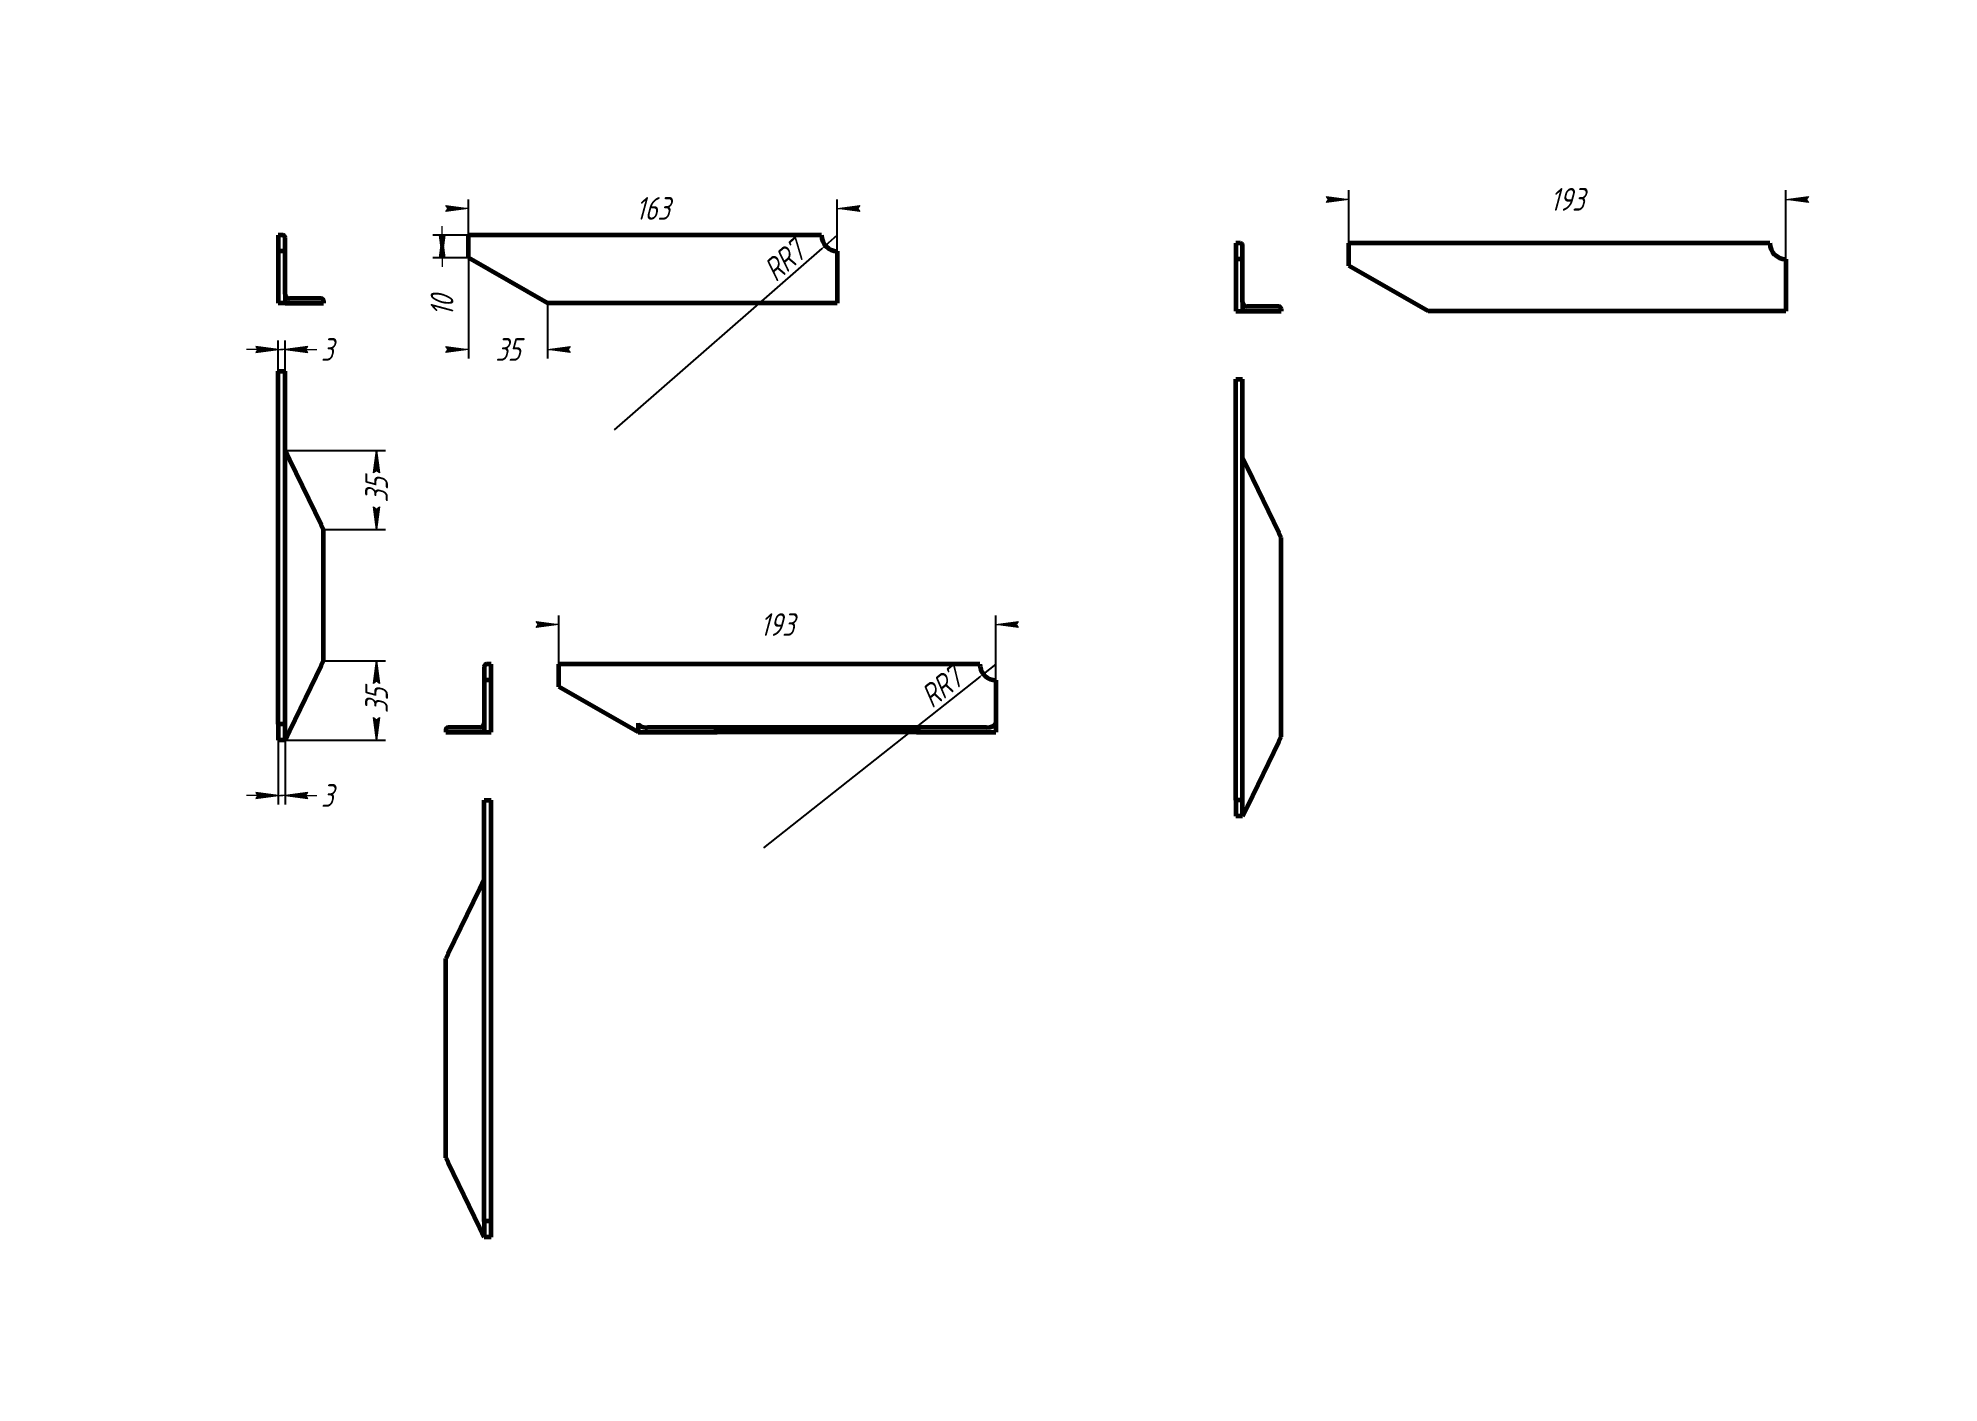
# Model space of a CAD drawing. Header units: millimetres. Extents: x -479 to 2427, y -3086 to 397.
# Drawn here: x 0 to 420, y 0 to 297 of the extents above; entities that cross this region are included whole.
import ezdxf

# ---------------------------------------------------------------- set-up
doc = ezdxf.new("R2010")
doc.units = ezdxf.units.MM
doc.linetypes.add('K5LT_BASIC', pattern=[0])
doc.linetypes.add('K5LT_THIN', pattern=[0])
doc.layers.add('Системный слой', color=7, linetype='Continuous')
doc.layers.add('Системный слой (1)', color=7, linetype='Continuous', true_color=0x909090)
doc.styles.add('KDIMTEXTSTYLE', font='GOST_AU.SHX', dxfattribs={"width": 0.96, "oblique": 15, "height": 5})
doc.dimstyles.new('KDIMSTYLE (0.50)', dxfattribs={"dimtxt": 5, "dimasz": 1, "dimexe": 2, "dimexo": 0, "dimgap": 1, "dimtad": 1, "dimlfac": 2, "dimtxsty": 'KDIMTEXTSTYLE', "dimsah": 1, "dimcen": 0, "dimdle": 1, "dimadec": 0, "dimazin": 0, "dimtfac": 0.667, "dimtmove": 0, "dimatfit": 3, "dimfxl": 1, "dimtvp": 1, "dimtolj": 1, "dimtzin": 0, "dimarcsym": 0})

msp = doc.modelspace()

# ---------------------------------------------------------------- blocks, each defined once
blk = doc.blocks.new('KDIMARROW_01')
at = {"layer": 'Системный слой'}
blk.add_hatch(color=0, dxfattribs=at).paths.add_polyline_path([(0, 0), (-5, 0.658262491226197), (-4.5, 5.51091059616309e-16), (-5, -0.6582624912261956)])
at = {"layer": 'Системный слой', "color": 0, "linetype": 'K5LT_THIN', "lineweight": 18}
for p, q in [((-4.5, 5.51091059616309e-16), (-5, 0.658262491226197)), ((-5, 0.658262491226197), (0, 0)), ((0, 0), (-5, -0.6582624912261956)), ((-5, -0.6582624912261956), (-4.5, 5.51091059616309e-16))]:
    blk.add_line(p, q, dxfattribs=at)
at = {"layer": 'Системный слой (1)', "color": 0, "linetype": 'K5LT_THIN', "lineweight": 18}
blk.add_line((0, 0), (-1, 0), dxfattribs=at)
blk = doc.blocks.new('KDIMARROW_02')
at = {"layer": 'Системный слой'}
blk.add_hatch(color=0, dxfattribs=at).paths.add_polyline_path([(4.5, -5.51091059616309e-16), (5, 0.6582624912261956), (0, 0), (5, -0.658262491226197)])
at = {"layer": 'Системный слой', "color": 0, "linetype": 'K5LT_THIN', "lineweight": 18}
for p, q in [((5, 0.6582624912261956), (0, 0)), ((0, 0), (5, -0.658262491226197)), ((0, 0), (7, -8.572527594031472e-16)), ((4.5, -5.51091059616309e-16), (5, 0.6582624912261956)), ((5, -0.658262491226197), (4.5, -5.51091059616309e-16))]:
    blk.add_line(p, q, dxfattribs=at)
at = {"layer": 'Системный слой (1)', "color": 0, "linetype": 'K5LT_THIN', "lineweight": 18}
blk.add_line((0, 0), (-1, 0), dxfattribs=at)

# ---------------------------------------------------------------- dimensions: what is measured, and where the dimension line sits
at = {"layer": 'Системный слой (1)', "color": 7}
for base, p1, p2, location, override in [((289.6425372614983, 261.3766877375494), (386.1425372614985, 248.1982373087025), (289.6425372614983, 251.6982373087025), (337.8925372614983, 261.3766877375494), {"dimexo": 0, "dimpost": '\\H5.0;\\W0.965;\\Q15;<>', "dimblk1": 'KDIMARROW_01', "dimblk2": 'KDIMARROW_01', "dimse1": 0, "dimse2": 0, "dimclrt": 7, "dimtolj": 1}), ((95.08782464723743, 259.3766877375494), (176.5878246472374, 249.9482373087024), (95.08782464723743, 253.4482373087024), (135.8378246472374, 259.3766877375494), {"dimexo": 0, "dimpost": '\\H5.0;\\W0.965;\\Q15;<>', "dimblk1": 'KDIMARROW_01', "dimblk2": 'KDIMARROW_01', "dimse1": 0, "dimse2": 0, "dimclrt": 7, "dimtolj": 1}), ((95.08782464723743, 228.2256973981691), (112.5878246472374, 238.4482373087024), (95.08782464723743, 248.4482373087024), (103.8378246472374, 228.2256973981691), {"dimexo": 0, "dimpost": '\\H5.0;\\W0.965;\\Q15;<>', "dimblk1": 'KDIMARROW_01', "dimblk2": 'KDIMARROW_01', "dimse1": 0, "dimse2": 0, "dimclrt": 7, "dimtolj": 1}), ((53.08782464722635, 228.2256973981691), (54.58782464722641, 223.4482373086996), (53.08782464722635, 223.4482373086996), (63.88188689927127, 228.2256973981691), {"dimexo": 0, "dimpost": '\\H5.0;\\W0.965;\\Q15;<>', "dimblk1": 'KDIMARROW_02', "dimblk2": 'KDIMARROW_02', "dimse1": 0, "dimse2": 0, "dimclrt": 7, "dimtolj": 1}), ((115.087824647238, 167.4773229748375), (211.5878246472382, 155.212943191031), (115.087824647238, 158.2129431910363), (163.337824647238, 167.4773229748375), {"dimexo": 0, "dimpost": '\\H5.0;\\W0.965;\\Q15;<>', "dimblk1": 'KDIMARROW_01', "dimblk2": 'KDIMARROW_01', "dimse1": 0, "dimse2": 0, "dimclrt": 7, "dimtolj": 1}), ((53.08782464723587, 129.7278567519068), (54.58782464722652, 141.9482373086996), (53.08782464723587, 141.9482373086996), (63.88188689924006, 129.7278567519068), {"dimexo": 0, "dimpost": '\\H5.0;\\W0.965;\\Q15;<>', "dimblk1": 'KDIMARROW_02', "dimblk2": 'KDIMARROW_02', "dimse1": 0, "dimse2": 0, "dimclrt": 7, "dimtolj": 1})]:
    msp.add_linear_dim(base=base, p1=p1, p2=p2, location=location, dimstyle='KDIMSTYLE (0.50)', override=override, dxfattribs=at).render()
for base, p1, p2, location, override in [((89.26124840767659, 248.4482373087024), (95.08782464723743, 253.4482373087024), (95.08782464723743, 248.4482373087024), (89.26124840767659, 237.8924044458484), {"dimexo": 0, "dimpost": '\\H5.0;\\W0.965;\\Q15;<>', "dimblk1": 'KDIMARROW_02', "dimblk2": 'KDIMARROW_02', "dimse1": 0, "dimse2": 0, "dimclrt": 7, "dimtolj": 1}), ((74.79583197624949, 205.9482373086996), (63.08782464722594, 188.4482373086996), (54.58782464722613, 205.9482373086996), (74.79583197624949, 197.1982373086996), {"dimexo": 0, "dimpost": '\\H5.0;\\W0.965;\\Q15;<>', "dimblk1": 'KDIMARROW_01', "dimblk2": 'KDIMARROW_01', "dimse1": 0, "dimse2": 0, "dimclrt": 7, "dimtolj": 1}), ((74.79583197624949, 159.4482373086794), (54.58782464722652, 141.9482373086996), (63.08782464722594, 159.4482373086794), (74.79583197624949, 150.6982373086894), {"dimexo": 0, "dimpost": '\\H5.0;\\W0.965;\\Q15;<>', "dimblk1": 'KDIMARROW_01', "dimblk2": 'KDIMARROW_01', "dimse1": 0, "dimse2": 0, "dimclrt": 7, "dimtolj": 1})]:
    msp.add_linear_dim(base=base, p1=p1, p2=p2, angle=90, location=location, dimstyle='KDIMSTYLE (0.50)', override=override, dxfattribs=at).render()
for center, radius, location in [((176.5878246472375, 253.4482373087024), 3.4999999999999045, (167.1011788061912, 245.178668719911)), ((211.5878246472382, 158.712943191031), 3.4999999999999685, (201.7191493138735, 150.9032401798528))]:
    msp.add_radius_dim(center=center, radius=radius, location=location, dimstyle='KDIMSTYLE (0.50)', override={"dimpost": '\\H5.0;\\W0.965;\\Q15;R<>', "dimblk2": 'KDIMARROW_02', "dimclrt": 7, "dimtolj": 1}, dxfattribs=at).render()

# ---------------------------------------------------------------- linework, layer by layer
at = {"layer": 'Системный слой (1)', "color": 5, "linetype": 'K5LT_BASIC', "lineweight": 60, "true_color": 0x0000ff}
for p, q in [((53.08782464723597, 253.4482373087024), (53.08782464723587, 249.9482373087024)), ((54.08782464722646, 253.4482373087024), (53.08782464723597, 253.4482373087024)), ((54.58782464722652, 249.9482373087024), (54.58782464722641, 252.9482373087024)), ((173.0878246472374, 253.4482373087024), (95.08782464723743, 253.4482373087024)), ((95.08782464723743, 248.4482373087024), (95.08782464723743, 253.4482373087024)), ((53.08782464723587, 249.9482373087024), (53.08782464723553, 238.4482373087024)), ((54.58782464722652, 249.9482373087024), (53.08782464723587, 249.9482373087024)), ((54.58782464722618, 240.4482373087024), (54.58782464722652, 249.9482373087024)), ((112.5878246472374, 238.4482373087024), (95.08782464723743, 248.4482373087024)), ((176.5878246472374, 249.9482373087024), (176.5878246472374, 238.4482373087024)), ((265.6425372614983, 251.6982373087025), (264.6425372614983, 251.6982373087025)), ((264.6425372614983, 251.6982373087025), (264.6425372614983, 248.1982373087025)), ((266.1425372614983, 248.1982373087025), (264.6425372614983, 248.1982373087025)), ((264.6425372614983, 248.1982373087025), (264.6425372614983, 236.6982373087025)), ((266.1425372614983, 248.1982373087025), (266.1425372614983, 251.1982373087025)), ((266.1425372614983, 238.6982373087025), (266.1425372614983, 248.1982373087025)), ((382.6425372614983, 251.6982373087025), (289.6425372614983, 251.6982373087025)), ((289.6425372614983, 246.6982373087025), (289.6425372614983, 251.6982373087025)), ((386.1425372614985, 248.1982373087025), (386.1425372614985, 236.6982373087025)), ((307.1425372614983, 236.6982373087025), (289.6425372614983, 246.6982373087025)), ((54.58782464722618, 240.4482373087024), (54.58782464723552, 238.4482373086991)), ((62.58782464722621, 239.4482373087024), (55.5878246472263, 239.4482373087024)), ((54.58782464723552, 238.4482373086991), (53.08782464723553, 238.4482373087024)), ((54.58782464723552, 238.4482373086991), (63.08782464723554, 238.4482373086991)), ((63.08782464722594, 238.9482373087024), (63.08782464723554, 238.4482373086991)), ((176.5878246472374, 238.4482373087024), (112.5878246472374, 238.4482373087024)), ((264.6425372614983, 236.6982373087025), (266.1425372614983, 236.6982373087025)), ((266.1425372614983, 238.6982373087025), (266.1425372614983, 236.6982373087025)), ((266.1425372614983, 236.6982373087025), (274.6425372614983, 236.6982373087025)), ((274.1425372614983, 237.6982373087025), (267.1425372614983, 237.6982373087025)), ((274.6425372614983, 237.1982373087025), (274.6425372614983, 236.6982373087025)), ((386.1425372614985, 236.6982373087025), (307.1425372614983, 236.6982373087025)), ((53.08782464723597, 145.4482373086996), (53.08782464722635, 223.4482373086996)), ((53.08782464722635, 223.4482373086996), (54.08782464722646, 223.4482373086996)), ((54.08782464722646, 223.4482373086996), (54.58782464722641, 223.4482373086996)), ((54.58782464722641, 145.4123389238368), (54.58782464722641, 223.4482373086996)), ((264.6425372614983, 128.6982373087026), (264.6425372614983, 221.6982373087026)), ((264.6425372614983, 221.6982373087026), (265.6425372614983, 221.6982373087026)), ((265.6425372614983, 221.6982373087026), (266.1425372614983, 221.6982373087026)), ((266.1425372614983, 128.66233892384), (266.1425372614983, 221.6982373087026)), ((54.58782464722613, 205.9482373086996), (55.5878246472263, 203.889413779287)), ((55.5878246472263, 203.889413779287), (62.58782464722621, 189.4776490734046)), ((266.1425372614983, 204.1982373087026), (267.1425372614983, 202.13941377929)), ((267.1425372614983, 202.13941377929), (274.1425372614983, 187.7276490734075)), ((63.08782464722594, 188.4482373086996), (62.58782464722621, 189.4776490734046)), ((63.08782464722594, 159.4482373086794), (63.08782464722594, 188.4482373086996)), ((274.6425372614983, 186.6982373087026), (274.1425372614983, 187.7276490734075)), ((274.6425372614983, 142.6982373087026), (274.6425372614983, 186.6982373087026)), ((62.58782464722621, 158.4188255439744), (55.5878246472263, 144.007060838092)), ((62.58782464722621, 158.4188255439744), (63.08782464722594, 159.4482373086794)), ((98.58782464723721, 158.2129431910363), (98.58782464723721, 155.212943191031)), ((100.0878246472372, 158.712943191031), (99.08782464723721, 158.712943191031)), ((100.0878246472372, 155.212943191031), (100.0878246472372, 158.712943191031)), ((208.087824647238, 158.712943191031), (115.087824647238, 158.7129431910363)), ((115.087824647238, 158.2129431910363), (115.087824647238, 158.7129431910363)), ((115.087824647238, 153.7129431910315), (115.087824647238, 158.2129431910363)), ((98.58782464723721, 155.212943191031), (98.58782464725829, 145.7129431910363)), ((100.0878246472372, 155.212943191031), (98.58782464723721, 155.212943191031)), ((100.0878246472372, 143.7129431910363), (100.0878246472372, 155.212943191031)), ((132.587824647238, 143.71294319103), (115.087824647238, 153.7129431910315)), ((211.5878246472382, 155.212943191031), (211.5878246472382, 145.7129431910363)), ((53.08782464723597, 145.4482373086996), (53.08782464723587, 141.9482373086996)), ((54.08782464722646, 145.4482373086996), (53.08782464723597, 145.4482373086996)), ((54.58782464722652, 141.9482373086996), (54.58782464722641, 145.4123389238368)), ((55.5878246472263, 144.007060838092), (54.58782464722652, 141.9482373086996)), ((90.08782464725827, 144.2129431910363), (90.08782464725827, 143.7129431910305)), ((90.08782464725827, 143.7129431910305), (98.58782464725829, 143.7129431910363)), ((97.58782464723721, 144.7129431910363), (90.58782464723723, 144.7129431910363)), ((98.58782464725829, 145.7129431910363), (98.58782464725829, 143.7129431910363)), ((98.58782464725829, 143.7129431910363), (100.0878246472372, 143.7129431910363)), ((132.587824647238, 145.7129431910363), (132.587824647238, 143.71294319103)), ((132.587824647238, 143.71294319103), (150.087824647238, 143.7129431910305)), ((149.0584128825758, 144.7129431910363), (134.6466481766931, 144.7129431910363)), ((195.1172364119006, 144.7129431910363), (149.0584128825758, 144.7129431910363)), ((150.087824647238, 144.2129431910363), (150.087824647238, 143.7129431910305)), ((194.087824647238, 143.7129431910305), (150.087824647238, 143.7129431910305)), ((194.087824647238, 144.2129431910363), (194.087824647238, 143.7129431910305)), ((194.087824647238, 143.7129431910305), (211.5878246472382, 143.7129431910363)), ((209.5290011177831, 144.7129431910363), (195.1172364119006, 144.7129431910363)), ((211.5878246472382, 145.7129431910363), (211.5878246472382, 143.7129431910363)), ((54.58782464722652, 141.9482373086996), (53.08782464723587, 141.9482373086996)), ((274.1425372614983, 141.6688255439974), (267.1425372614983, 127.2570608381147)), ((274.1425372614983, 141.6688255439974), (274.6425372614983, 142.6982373087026)), ((98.58782464723721, 35.67704480616794), (98.58782464723721, 128.7129431910305)), ((98.58782464723721, 128.7129431910305), (99.08782464723721, 128.7129431910305)), ((99.08782464723721, 128.7129431910305), (100.0878246472372, 128.7129431910305)), ((100.0878246472372, 35.71294319103049), (100.0878246472372, 128.7129431910305)), ((265.6425372614983, 128.6982373087026), (264.6425372614983, 128.6982373087026)), ((264.6425372614983, 128.6982373087026), (264.6425372614983, 125.1982373087023)), ((266.1425372614983, 125.1982373087023), (266.1425372614983, 128.66233892384)), ((267.1425372614983, 127.2570608381147), (266.1425372614983, 125.1982373087023)), ((266.1425372614983, 125.1982373087023), (264.6425372614983, 125.1982373087023)), ((97.58782464723721, 109.1541196615754), (98.58782464725829, 111.2129431910305)), ((90.58782464723723, 94.74235495569269), (97.58782464723721, 109.1541196615754)), ((90.58782464723723, 94.74235495569269), (90.08782464725827, 93.71294319103049)), ((90.08782464725827, 49.71294319103049), (90.08782464725827, 93.71294319103049)), ((90.08782464725827, 49.71294319103049), (90.58782464723723, 48.68353142636784)), ((97.58782464723721, 34.2717667204854), (90.58782464723723, 48.68353142636784)), ((98.58782464723721, 32.21294319103026), (97.58782464723721, 34.2717667204854)), ((98.58782464723721, 35.67704480616794), (98.58782464723721, 32.21294319103026)), ((100.0878246472372, 35.71294319103049), (99.08782464723721, 35.71294319103049)), ((100.0878246472372, 32.21294319103026), (100.0878246472372, 35.71294319103049)), ((100.0878246472372, 32.21294319103026), (98.58782464723721, 32.21294319103026))]:
    msp.add_line(p, q, dxfattribs=at)
for centre, radius, start, end in [((54.08782464722646, 252.9482373087024), 0.4999999999999455, 0, 89.99999999999913), ((176.5878246472374, 253.4482373087024), 3.500000000000001, 180, 270), ((265.6425372614983, 251.1982373087025), 0.4999999999999455, 0, 90), ((386.1425372614985, 251.6982373087025), 3.500000000000001, 180, 270), ((55.58782464722608, 240.4482373087024), 0.999999999999946, 180, 270.000000000004), ((62.58782464722599, 238.9482373087024), 0.4999999999999455, 0, 89.99999999998596), ((267.1425372614983, 238.6982373087025), 0.999999999999946, 180, 269.9999999999535), ((274.1425372614983, 237.1982373087025), 0.4999999999999455, 0, 90.0000000000661), ((99.08782464723721, 158.2129431910363), 0.4999999999999455, 90, 180), ((211.5878246472382, 158.7129431910307), 3.500000000000001, 180, 188.2132107017402), ((211.5878246472382, 158.712943191031), 3.500000000000002, 188.2132107016524, 269.9999999999997), ((90.58782464723723, 144.2129431910363), 0.4999999999999455, 89.99999999999787, 179.999999999998), ((97.58782464723721, 145.7129431910363), 0.999999999999946, 270.0000000000038, 0)]:
    msp.add_arc(centre, radius, start, end, dxfattribs=at)
for centre, major_axis, ratio, start_param, end_param in [((134.6466481766929, 145.7129431910363), (-2.058823529411697, -3.174841283937019e-14), 0.4857142857142755, 0, 1.570796326794993), ((149.0584128825753, 144.2129431910363), (-1.029411764705792, -1.587420641968422e-14), 0.4857142857142754, 3.14159265358976, 4.712388980384304), ((195.1172364119006, 144.2129431910363), (-1.029411764705773, 1.658349024141279e-14), 0.4857142857142844, 4.712388980384685, 6.283185307179586), ((209.5290011177829, 145.7129431910363), (-2.05882352941166, 3.31669804828274e-14), 0.4857142857142843, 1.570796326794995, 3.141592653589826)]:
    msp.add_ellipse(centre, major_axis=major_axis, ratio=ratio, start_param=start_param, end_param=end_param, dxfattribs=at)
for points, knots in [([(54.58782464722641, 145.4123389238368), (54.58782452148311, 145.418082384145), (54.57995123862407, 145.4263232427902), (54.55648353421468, 145.4334639713791), (54.53637852103873, 145.4372064683555), (54.52034199827005, 145.4394560935325), (54.49728984749258, 145.441904385817), (54.4577505680223, 145.4447473177606), (54.40080121905851, 145.446731799133), (54.32521211403368, 145.4478551482605), (54.24701320551755, 145.4481988221507), (54.16359183070005, 145.4482389487375), (54.11218473828199, 145.4482372986558), (54.08782464722646, 145.4482373086996)], [0, 0, 0, 0, 2.114922987665346, 3.515526758964108, 4.102637990966028, 4.725042497717202, 5.317969189928037, 6.408945456795369, 8.211378057866682, 9.428205241998878, 11.27330140824589, 12.71802688085646, 14, 14, 14, 14]), ([(266.1425372614983, 128.66233892384), (266.1425371357545, 128.6680823841477), (266.1346638528955, 128.6763232427902), (266.1111961484864, 128.6834639713809), (266.0910911353103, 128.6872064683575), (266.0750546125415, 128.6894560935334), (266.0520024617641, 128.6919043858188), (266.0124631822928, 128.6947473177581), (265.95551383333, 128.696731799128), (265.8799247283043, 128.6978551482675), (265.8017258197888, 128.6981988221514), (265.7183044449713, 128.6982389487425), (265.6668973525535, 128.6982372986572), (265.6425372614983, 128.6982373087026)], [0, 0, 0, 0, 2.114922987670293, 3.515526758968789, 4.102637990970769, 4.72504249772341, 5.317969189941862, 6.408945456815837, 8.211378057885623, 9.428205241995522, 11.27330140826319, 12.71802688087456, 14, 14, 14, 14]), ([(99.08782464723721, 35.71294319103049), (99.04149911271519, 35.71294304867183), (98.94923756569406, 35.71298105155392), (98.83786029728266, 35.71256657951608), (98.75453509476174, 35.71090261855397), (98.69539726192518, 35.70819878235807), (98.65552060932899, 35.70445081340563), (98.60546923073244, 35.69643731949213), (98.58782468366311, 35.68706606291039), (98.58782464723721, 35.67704480616794)], [0, 0, 0, 0, 1.76306699752353, 3.523336313062281, 4.60403340793488, 5.705168256262661, 6.773178144083247, 7.359700053478288, 10, 10, 10, 10])]:
    msp.add_open_spline(points, degree=3, knots=knots, dxfattribs=at)

msp.set_redraw_order([(e.dxf.handle, doc.entitydb.next_handle()) for e in msp.query("TEXT MTEXT ATTDEF DIMENSION ARC_DIMENSION")])  # texts and dimensions are drawn at this point

doc.saveas('drawing.dxf')
